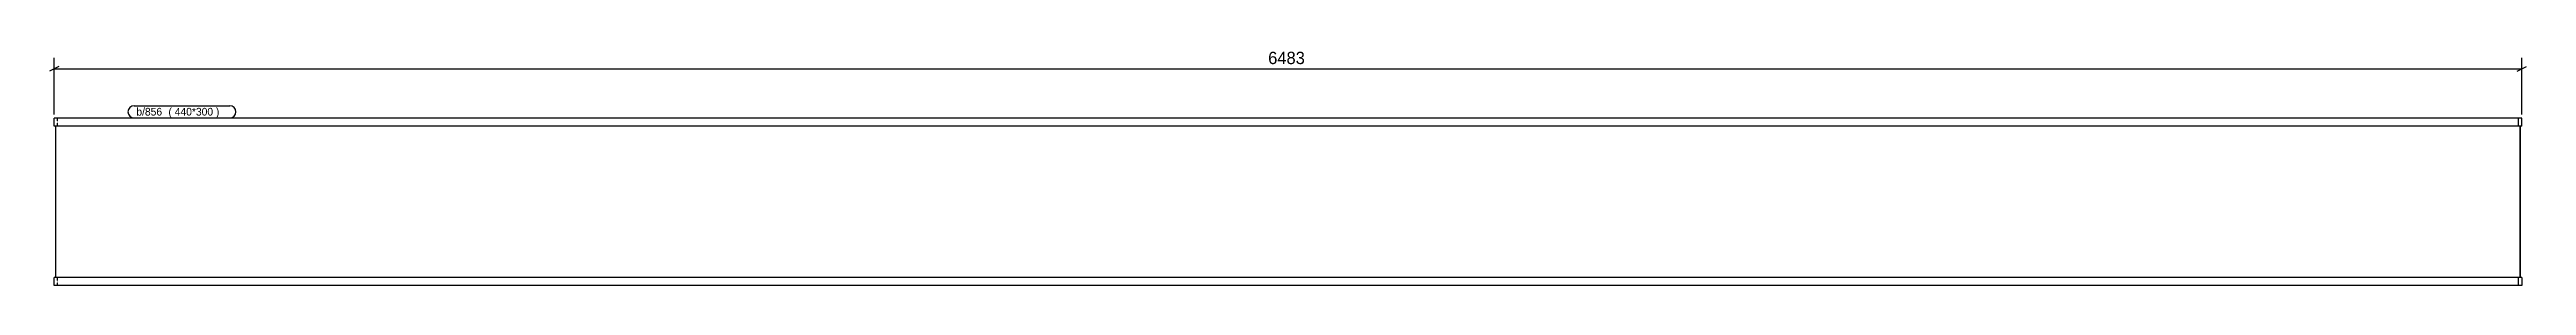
# Model space of a CAD drawing. Header units: millimetres. Extents: x 26 to 18215, y 32 to 744.
# Drawn here: x 11708 to 18215, y 32 to 653 of the extents above; entities that cross this region are included whole.
import ezdxf

# ---------------------------------------------------------------- set-up
doc = ezdxf.new("R2010")
doc.units = ezdxf.units.MM
doc.linetypes.add('DXK_LINE_DOT4', pattern=[0.9408, 0.4704, -0.4704])
doc.styles.add('Comic Sans MS', font='COMIC.TTF', dxfattribs={"height": 0.2})

msp = doc.modelspace()

# ---------------------------------------------------------------- linework, layer by layer
at = {"color": 8, "linetype": 'Continuous'}
for p, q in [((11732.1, 608), (11708.1, 596)), ((11720.1, 482), (11720.1, 630.4)), ((11720.1, 602), (18202.9, 602)), ((18190.9, 596), (18214.9, 608)), ((18202.9, 482), (18202.9, 630.4))]:
    msp.add_line(p, q, dxfattribs=at)
at = {"color": 7, "linetype": 'Continuous'}
for p, q in [((11720.1, 451), (11720.1, 472)), ((18194.2, 472), (11720.1, 472)), ((18202.9, 472), (18194.2, 472)), ((18194.2, 451), (18194.2, 472)), ((18202.9, 451), (18202.9, 472)), ((18198.4, 451), (11720.1, 451)), ((11724.3, 53), (11724.3, 451)), ((18198.4, 53), (18198.4, 451)), ((18202.9, 451), (18198.7, 451)), ((18198.7, 451), (18198.7, 53)), ((11720.1, 32), (11720.1, 53)), ((18198.4, 53), (11720.1, 53)), ((18202.9, 32), (11720.1, 32)), ((18194.2, 32), (18194.2, 53)), ((18202.9, 53), (18198.7, 53)), ((18202.9, 53), (18202.9, 32))]:
    msp.add_line(p, q, dxfattribs=at)
at = {"color": 7, "linetype": 'DXK_LINE_DOT4'}
for p, q in [((11728.8, 451), (11728.8, 472)), ((11724.6, 53), (11724.6, 451)), ((18198.7, 451), (18198.4, 451)), ((11728.8, 32), (11728.8, 53)), ((18198.7, 53), (18198.4, 53)), ((18198.7, 53), (18198.4, 53))]:
    msp.add_line(p, q, dxfattribs=at)

# ---------------------------------------------------------------- next in the draw order: wipeouts: each hides what was drawn before it
at = {"color": 0}
for points in [[(15020, 608), (15020, 652.8), (14903, 652.8), (14903, 608)], [(12014.4, 479), (12014.4, 499), (11936.1, 499), (11936.1, 479)]]:
    msp.add_wipeout(points, dxfattribs=at)

# ---------------------------------------------------------------- next in the draw order: texts
at = {"color": 3, "style": 'Comic Sans MS'}
msp.add_text('6483', height=32.38, dxfattribs=at).set_placement((14909.4, 614.4))

# ---------------------------------------------------------------- next in the draw order: wipeouts: each hides what was drawn before it
at = {"color": 0}
msp.add_wipeout([(12014.4, 479), (12014.4, 499), (11936.1, 499), (11936.1, 479)], dxfattribs=at)

# ---------------------------------------------------------------- next in the draw order: linework, layer by layer
at = {"color": 7, "linetype": 'Continuous'}
msp.add_arc((11930.1, 489), 16, 90, 270, dxfattribs=at)

# ---------------------------------------------------------------- next in the draw order: wipeouts: each hides what was drawn before it
at = {"color": 0}
msp.add_wipeout([(12175.8, 479), (12175.8, 499), (12020.4, 499), (12020.4, 479)], dxfattribs=at)

# ---------------------------------------------------------------- next in the draw order: wipeouts: each hides what was drawn before it
msp.add_wipeout([(12175.8, 479), (12175.8, 499), (12020.4, 499), (12020.4, 479)], dxfattribs=at)

# ---------------------------------------------------------------- next in the draw order: linework, layer by layer
at = {"color": 7, "linetype": 'Continuous'}
for p, q in [((11930.1, 505), (12181.8, 505)), ((11930.1, 473), (12181.8, 473))]:
    msp.add_line(p, q, dxfattribs=at)
msp.add_arc((12181.8, 489), 16, 270, 90, dxfattribs=at)

# ---------------------------------------------------------------- next in the draw order: texts
at = {"color": 3, "style": 'Comic Sans MS'}
for s, height, p in [('b/856', 20.23, (11936.1, 479)), ('(\xa0440*300\xa0) ', 20.234, (12020.4, 479))]:
    msp.add_text(s, height=height, dxfattribs=at).set_placement(p)

doc.saveas('drawing.dxf')
